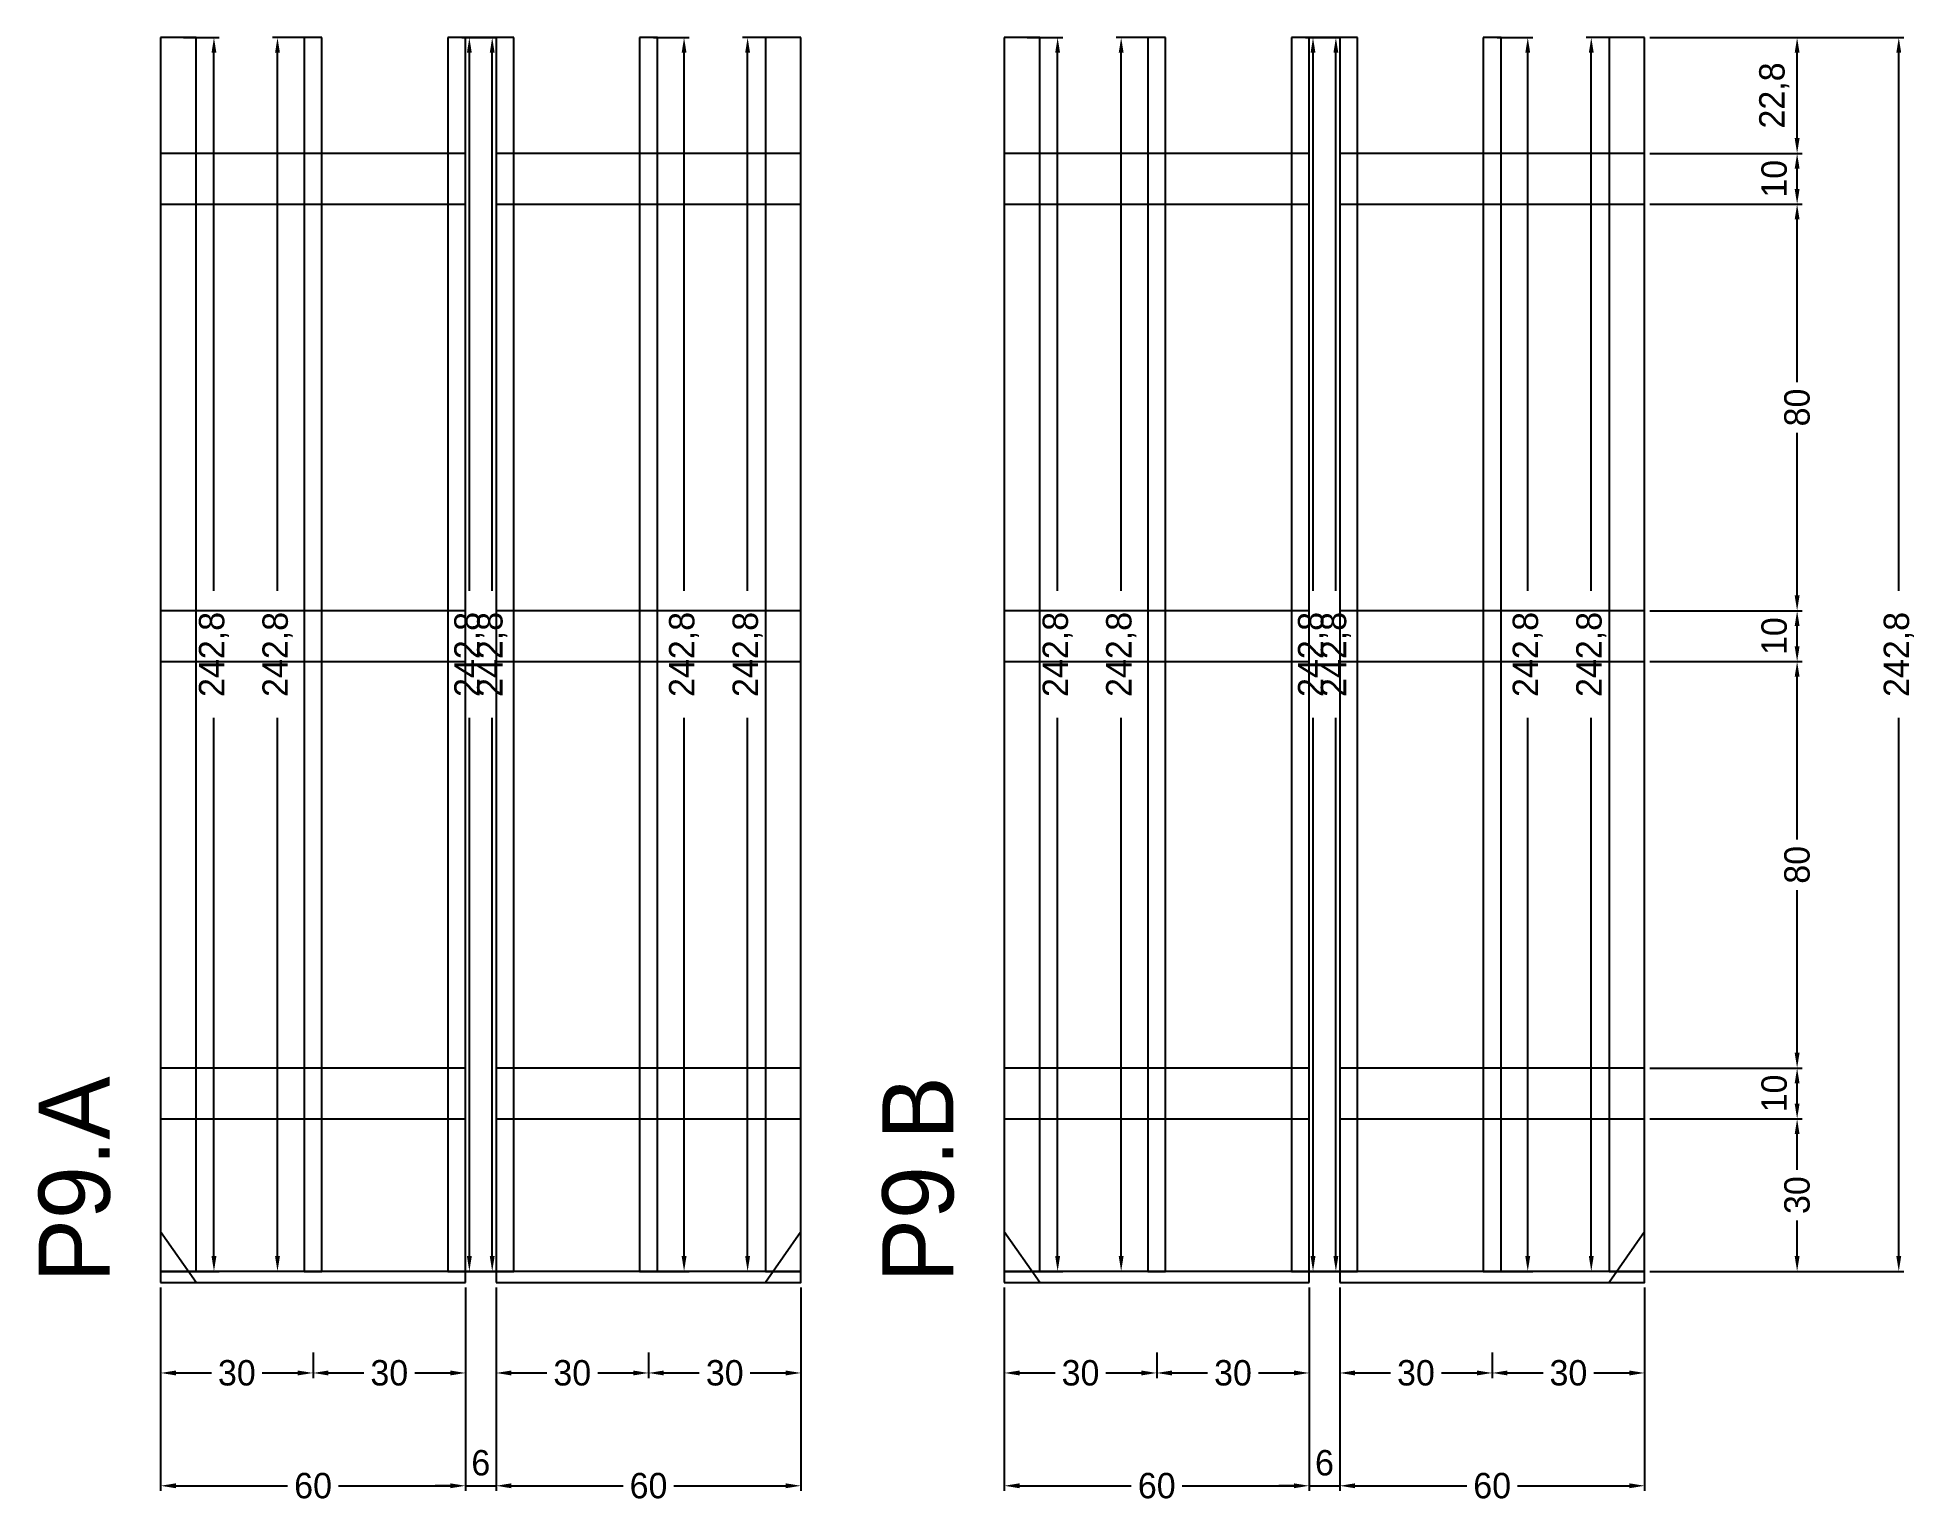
# Model space of a CAD drawing. Header units: centimetres. Extents: x -8500 to 4345, y -490 to 295.
# Drawn here: x 3975.8 to 4345.3, y -43.3 to 245 of the extents above; entities that cross this region are included whole.
import ezdxf

# ---------------------------------------------------------------- set-up
doc = ezdxf.new("R2010")
doc.units = ezdxf.units.CM
for name, color, linetype in [('COTA', 241, 'Continuous'), ('NOMENCLATURA', 7, 'Continuous'), ('SARR_2.2x10', 60, 'Continuous'), ('SARR_2.2x7', 40, 'Continuous'), ('SARR_3.5x7', 81, 'Continuous')]:
    doc.layers.add(name, color=color, linetype=linetype)
doc.dimstyles.new('PAINEL-NOVA', dxfattribs={"dimtxt": 5, "dimasz": 3, "dimexe": 1, "dimexo": 1, "dimgap": 1, "dimtad": 1, "dimcen": 2.5, "dimazin": 3, "dimtfac": 1, "dimtmove": 0, "dimatfit": 3})

msp = doc.modelspace()

# ---------------------------------------------------------------- texts
at = {"layer": 'NOMENCLATURA'}
for s, p in [('P9.A', (3990, 0)), ('P9.B', (4156, 0))]:
    msp.add_text(s, height=14, rotation=90, dxfattribs=at).set_placement(p)

# ---------------------------------------------------------------- blocks, each defined once
blk = doc.blocks.new('_CLOSEDFILLED')
at = {"color": 0, "linetype": 'BYBLOCK'}
blk.add_solid([(-1, 0.16), (0, 0), (-1, -0.16)], dxfattribs=at)
blk = doc.blocks.new('*D40')
for p, q in [((4004.5, 245), (4011.5, 245)), ((4010.5, 136.1), (4010.5, 242)), ((4010.5, 5.2), (4010.5, 111.1)), ((4004.5, 2.2), (4011.5, 2.2))]:
    blk.add_line(p, q)
at = {"layer": 'Defpoints'}
for p in [(4003.5, 245), (4003.5, 2.2), (4010.5, 2.2)]:
    blk.add_point(p, dxfattribs=at)
at = {"layer": 'COTA', "xscale": 3, "yscale": 3}
for p, rotation in [((4010.5, 245), 90), ((4010.5, 2.2), 270)]:
    blk.add_blockref('_CLOSEDFILLED', p, dxfattribs=dict(at, rotation=rotation))
at = {"layer": 'COTA', "insert": (4010.5, 123.6), "char_height": 5, "attachment_point": 5, "rotation": 90}
blk.add_mtext('242,8', dxfattribs=at)
blk = doc.blocks.new('*D41')
for p, q in [((4029, 245), (4022, 245)), ((4023, 136.1), (4023, 242)), ((4023, 5.2), (4023, 111.1)), ((4029, 2.2), (4022, 2.2))]:
    blk.add_line(p, q)
at = {"layer": 'Defpoints'}
for p in [(4030, 245), (4023, 2.2), (4030, 2.2)]:
    blk.add_point(p, dxfattribs=at)
at = {"layer": 'COTA', "xscale": 3, "yscale": 3}
for p, rotation in [((4023, 245), 90), ((4023, 2.2), 270)]:
    blk.add_blockref('_CLOSEDFILLED', p, dxfattribs=dict(at, rotation=rotation))
at = {"layer": 'COTA', "insert": (4023, 123.6), "char_height": 5, "attachment_point": 5, "rotation": 90}
blk.add_mtext('242,8', dxfattribs=at)
blk = doc.blocks.new('*D42')
for p, q in [((4059.25, 245), (4066.25, 245)), ((4065.25, 136.1), (4065.25, 242)), ((4065.25, 5.2), (4065.25, 111.1)), ((4059.25, 2.2), (4066.25, 2.2))]:
    blk.add_line(p, q)
at = {"layer": 'Defpoints'}
for p in [(4058.25, 245), (4058.25, 2.2), (4065.25, 2.2)]:
    blk.add_point(p, dxfattribs=at)
at = {"layer": 'COTA', "xscale": 3, "yscale": 3}
for p, rotation in [((4065.25, 245), 90), ((4065.25, 2.2), 270)]:
    blk.add_blockref('_CLOSEDFILLED', p, dxfattribs=dict(at, rotation=rotation))
at = {"layer": 'COTA', "insert": (4065.25, 123.6), "char_height": 5, "attachment_point": 5, "rotation": 90}
blk.add_mtext('242,8', dxfattribs=at)
blk = doc.blocks.new('*D43')
for p, q in [((4000, -13.8), (4000, -18.8)), ((4030, -13.8), (4030, -18.8)), ((4003, -17.8), (4010, -17.8)), ((4020, -17.8), (4027, -17.8))]:
    blk.add_line(p, q)
at = {"layer": 'Defpoints'}
for p in [(4000, -12.8), (4030, -12.8), (4000, -17.8)]:
    blk.add_point(p, dxfattribs=at)
at = {"layer": 'COTA', "xscale": 3, "yscale": 3, "rotation": 180}
blk.add_blockref('_CLOSEDFILLED', (4000, -17.8), dxfattribs=at)
at = {"layer": 'COTA', "xscale": 3, "yscale": 3}
blk.add_blockref('_CLOSEDFILLED', (4030, -17.8), dxfattribs=at)
at = {"layer": 'COTA', "insert": (4015, -17.8), "char_height": 5, "attachment_point": 5}
blk.add_mtext('30', dxfattribs=at)
blk = doc.blocks.new('*D44')
for p, q in [((4030, -13.8), (4030, -18.8)), ((4060, -13.8), (4060, -18.8)), ((4033, -17.8), (4040, -17.8)), ((4050, -17.8), (4057, -17.8))]:
    blk.add_line(p, q)
at = {"layer": 'Defpoints'}
for p in [(4030, -12.8), (4060, -12.8), (4030, -17.8)]:
    blk.add_point(p, dxfattribs=at)
at = {"layer": 'COTA', "xscale": 3, "yscale": 3, "rotation": 180}
blk.add_blockref('_CLOSEDFILLED', (4030, -17.8), dxfattribs=at)
at = {"layer": 'COTA', "xscale": 3, "yscale": 3}
blk.add_blockref('_CLOSEDFILLED', (4060, -17.8), dxfattribs=at)
at = {"layer": 'COTA', "insert": (4045, -17.8), "char_height": 5, "attachment_point": 5}
blk.add_mtext('30', dxfattribs=at)
blk = doc.blocks.new('*D45')
for p, q in [((4000, -1), (4000, -41)), ((4060, -1), (4060, -41)), ((4003, -40), (4025, -40)), ((4035, -40), (4057, -40))]:
    blk.add_line(p, q)
at = {"layer": 'Defpoints'}
for p in [(4000, 0), (4060, 0), (4000, -40)]:
    blk.add_point(p, dxfattribs=at)
at = {"layer": 'COTA', "xscale": 3, "yscale": 3, "rotation": 180}
blk.add_blockref('_CLOSEDFILLED', (4000, -40), dxfattribs=at)
at = {"layer": 'COTA', "xscale": 3, "yscale": 3}
blk.add_blockref('_CLOSEDFILLED', (4060, -40), dxfattribs=at)
at = {"layer": 'COTA', "insert": (4030, -40), "char_height": 5, "attachment_point": 5}
blk.add_mtext('60', dxfattribs=at)
blk = doc.blocks.new('*D46')
for p, q in [((4060, -1), (4060, -41)), ((4066, -1), (4066, -41)), ((4057, -40), (4054, -40)), ((4060, -40), (4066, -40)), ((4069, -40), (4072, -40))]:
    blk.add_line(p, q)
at = {"layer": 'Defpoints'}
for p in [(4060, 0), (4066, 0), (4060, -40)]:
    blk.add_point(p, dxfattribs=at)
at = {"layer": 'COTA', "xscale": 3, "yscale": 3}
blk.add_blockref('_CLOSEDFILLED', (4060, -40), dxfattribs=at)
at = {"layer": 'COTA', "xscale": 3, "yscale": 3, "rotation": 180}
blk.add_blockref('_CLOSEDFILLED', (4066, -40), dxfattribs=at)
at = {"layer": 'COTA', "insert": (4063, -35.5), "char_height": 5, "attachment_point": 5}
blk.add_mtext('6', dxfattribs=at)
blk = doc.blocks.new('GRA-E')
at = {"layer": 'SARR_2.2x7'}
blk.add_lwpolyline([(0, 0), (7, 0), (0, 10)], close=True, dxfattribs=at)
blk = doc.blocks.new('*D47')
for p, q in [((4066.75, 245), (4059.75, 245)), ((4060.75, 136.1), (4060.75, 242)), ((4060.75, 5.2), (4060.75, 111.1)), ((4066.75, 2.2), (4059.75, 2.2))]:
    blk.add_line(p, q)
at = {"layer": 'Defpoints'}
for p in [(4067.75, 245), (4060.75, 2.2), (4067.75, 2.2)]:
    blk.add_point(p, dxfattribs=at)
at = {"layer": 'COTA', "xscale": 3, "yscale": 3}
for p, rotation in [((4060.75, 245), 90), ((4060.75, 2.2), 270)]:
    blk.add_blockref('_CLOSEDFILLED', p, dxfattribs=dict(at, rotation=rotation))
at = {"layer": 'COTA', "insert": (4060.75, 123.6), "char_height": 5, "attachment_point": 5, "rotation": 90}
blk.add_mtext('242,8', dxfattribs=at)
blk = doc.blocks.new('*D48')
for p, q in [((4097, 245), (4104, 245)), ((4103, 136.1), (4103, 242)), ((4103, 5.2), (4103, 111.1)), ((4097, 2.2), (4104, 2.2))]:
    blk.add_line(p, q)
at = {"layer": 'Defpoints'}
for p in [(4096, 245), (4096, 2.2), (4103, 2.2)]:
    blk.add_point(p, dxfattribs=at)
at = {"layer": 'COTA', "xscale": 3, "yscale": 3}
for p, rotation in [((4103, 245), 90), ((4103, 2.2), 270)]:
    blk.add_blockref('_CLOSEDFILLED', p, dxfattribs=dict(at, rotation=rotation))
at = {"layer": 'COTA', "insert": (4103, 123.6), "char_height": 5, "attachment_point": 5, "rotation": 90}
blk.add_mtext('242,8', dxfattribs=at)
blk = doc.blocks.new('*D49')
for p, q in [((4121.5, 245), (4114.5, 245)), ((4115.5, 136.1), (4115.5, 242)), ((4115.5, 5.2), (4115.5, 111.1)), ((4121.5, 2.2), (4114.5, 2.2))]:
    blk.add_line(p, q)
at = {"layer": 'Defpoints'}
for p in [(4122.5, 245), (4115.5, 2.2), (4122.5, 2.2)]:
    blk.add_point(p, dxfattribs=at)
at = {"layer": 'COTA', "xscale": 3, "yscale": 3}
for p, rotation in [((4115.5, 245), 90), ((4115.5, 2.2), 270)]:
    blk.add_blockref('_CLOSEDFILLED', p, dxfattribs=dict(at, rotation=rotation))
at = {"layer": 'COTA', "insert": (4115.5, 123.6), "char_height": 5, "attachment_point": 5, "rotation": 90}
blk.add_mtext('242,8', dxfattribs=at)
blk = doc.blocks.new('*D50')
for p, q in [((4066, -13.8), (4066, -18.8)), ((4096, -13.8), (4096, -18.8)), ((4069, -17.8), (4076, -17.8)), ((4086, -17.8), (4093, -17.8))]:
    blk.add_line(p, q)
at = {"layer": 'Defpoints'}
for p in [(4066, -12.8), (4096, -12.8), (4066, -17.8)]:
    blk.add_point(p, dxfattribs=at)
at = {"layer": 'COTA', "xscale": 3, "yscale": 3, "rotation": 180}
blk.add_blockref('_CLOSEDFILLED', (4066, -17.8), dxfattribs=at)
at = {"layer": 'COTA', "xscale": 3, "yscale": 3}
blk.add_blockref('_CLOSEDFILLED', (4096, -17.8), dxfattribs=at)
at = {"layer": 'COTA', "insert": (4081, -17.8), "char_height": 5, "attachment_point": 5}
blk.add_mtext('30', dxfattribs=at)
blk = doc.blocks.new('*D51')
for p, q in [((4096, -13.8), (4096, -18.8)), ((4126, -13.8), (4126, -18.8)), ((4099, -17.8), (4106, -17.8)), ((4116, -17.8), (4123, -17.8))]:
    blk.add_line(p, q)
at = {"layer": 'Defpoints'}
for p in [(4096, -12.8), (4126, -12.8), (4096, -17.8)]:
    blk.add_point(p, dxfattribs=at)
at = {"layer": 'COTA', "xscale": 3, "yscale": 3, "rotation": 180}
blk.add_blockref('_CLOSEDFILLED', (4096, -17.8), dxfattribs=at)
at = {"layer": 'COTA', "xscale": 3, "yscale": 3}
blk.add_blockref('_CLOSEDFILLED', (4126, -17.8), dxfattribs=at)
at = {"layer": 'COTA', "insert": (4111, -17.8), "char_height": 5, "attachment_point": 5}
blk.add_mtext('30', dxfattribs=at)
blk = doc.blocks.new('*D52')
for p, q in [((4066, -1), (4066, -41)), ((4126, -1), (4126, -41)), ((4069, -40), (4091, -40)), ((4101, -40), (4123, -40))]:
    blk.add_line(p, q)
at = {"layer": 'Defpoints'}
for p in [(4066, 0), (4126, 0), (4066, -40)]:
    blk.add_point(p, dxfattribs=at)
at = {"layer": 'COTA', "xscale": 3, "yscale": 3, "rotation": 180}
blk.add_blockref('_CLOSEDFILLED', (4066, -40), dxfattribs=at)
at = {"layer": 'COTA', "xscale": 3, "yscale": 3}
blk.add_blockref('_CLOSEDFILLED', (4126, -40), dxfattribs=at)
at = {"layer": 'COTA', "insert": (4096, -40), "char_height": 5, "attachment_point": 5}
blk.add_mtext('60', dxfattribs=at)
blk = doc.blocks.new('GRA-D')
at = {"layer": 'SARR_2.2x7'}
blk.add_lwpolyline([(0, 0), (7, 0), (7, 10)], close=True, dxfattribs=at)
blk = doc.blocks.new('*D53')
for p, q in [((4170.5, 245), (4177.5, 245)), ((4176.5, 136.1), (4176.5, 242)), ((4176.5, 5.2), (4176.5, 111.1)), ((4170.5, 2.2), (4177.5, 2.2))]:
    blk.add_line(p, q)
at = {"layer": 'Defpoints'}
for p in [(4169.5, 245), (4169.5, 2.2), (4176.5, 2.2)]:
    blk.add_point(p, dxfattribs=at)
at = {"layer": 'COTA', "xscale": 3, "yscale": 3}
for p, rotation in [((4176.5, 245), 90), ((4176.5, 2.2), 270)]:
    blk.add_blockref('_CLOSEDFILLED', p, dxfattribs=dict(at, rotation=rotation))
at = {"layer": 'COTA', "insert": (4176.5, 123.6), "char_height": 5, "attachment_point": 5, "rotation": 90}
blk.add_mtext('242,8', dxfattribs=at)
blk = doc.blocks.new('*D54')
for p, q in [((4195, 245), (4188, 245)), ((4189, 136.1), (4189, 242)), ((4189, 5.2), (4189, 111.1)), ((4195, 2.2), (4188, 2.2))]:
    blk.add_line(p, q)
at = {"layer": 'Defpoints'}
for p in [(4196, 245), (4189, 2.2), (4196, 2.2)]:
    blk.add_point(p, dxfattribs=at)
at = {"layer": 'COTA', "xscale": 3, "yscale": 3}
for p, rotation in [((4189, 245), 90), ((4189, 2.2), 270)]:
    blk.add_blockref('_CLOSEDFILLED', p, dxfattribs=dict(at, rotation=rotation))
at = {"layer": 'COTA', "insert": (4189, 123.6), "char_height": 5, "attachment_point": 5, "rotation": 90}
blk.add_mtext('242,8', dxfattribs=at)
blk = doc.blocks.new('*D55')
for p, q in [((4225.25, 245), (4232.25, 245)), ((4231.25, 136.1), (4231.25, 242)), ((4231.25, 5.2), (4231.25, 111.1)), ((4225.25, 2.2), (4232.25, 2.2))]:
    blk.add_line(p, q)
at = {"layer": 'Defpoints'}
for p in [(4224.25, 245), (4224.25, 2.2), (4231.25, 2.2)]:
    blk.add_point(p, dxfattribs=at)
at = {"layer": 'COTA', "xscale": 3, "yscale": 3}
for p, rotation in [((4231.25, 245), 90), ((4231.25, 2.2), 270)]:
    blk.add_blockref('_CLOSEDFILLED', p, dxfattribs=dict(at, rotation=rotation))
at = {"layer": 'COTA', "insert": (4231.25, 123.6), "char_height": 5, "attachment_point": 5, "rotation": 90}
blk.add_mtext('242,8', dxfattribs=at)
blk = doc.blocks.new('*D56')
for p, q in [((4166, -13.8), (4166, -18.8)), ((4196, -13.8), (4196, -18.8)), ((4169, -17.8), (4176, -17.8)), ((4186, -17.8), (4193, -17.8))]:
    blk.add_line(p, q)
at = {"layer": 'Defpoints'}
for p in [(4166, -12.8), (4196, -12.8), (4166, -17.8)]:
    blk.add_point(p, dxfattribs=at)
at = {"layer": 'COTA', "xscale": 3, "yscale": 3, "rotation": 180}
blk.add_blockref('_CLOSEDFILLED', (4166, -17.8), dxfattribs=at)
at = {"layer": 'COTA', "xscale": 3, "yscale": 3}
blk.add_blockref('_CLOSEDFILLED', (4196, -17.8), dxfattribs=at)
at = {"layer": 'COTA', "insert": (4181, -17.8), "char_height": 5, "attachment_point": 5}
blk.add_mtext('30', dxfattribs=at)
blk = doc.blocks.new('*D57')
for p, q in [((4196, -13.8), (4196, -18.8)), ((4226, -13.8), (4226, -18.8)), ((4199, -17.8), (4206, -17.8)), ((4216, -17.8), (4223, -17.8))]:
    blk.add_line(p, q)
at = {"layer": 'Defpoints'}
for p in [(4196, -12.8), (4226, -12.8), (4196, -17.8)]:
    blk.add_point(p, dxfattribs=at)
at = {"layer": 'COTA', "xscale": 3, "yscale": 3, "rotation": 180}
blk.add_blockref('_CLOSEDFILLED', (4196, -17.8), dxfattribs=at)
at = {"layer": 'COTA', "xscale": 3, "yscale": 3}
blk.add_blockref('_CLOSEDFILLED', (4226, -17.8), dxfattribs=at)
at = {"layer": 'COTA', "insert": (4211, -17.8), "char_height": 5, "attachment_point": 5}
blk.add_mtext('30', dxfattribs=at)
blk = doc.blocks.new('*D58')
for p, q in [((4166, -1), (4166, -41)), ((4226, -1), (4226, -41)), ((4169, -40), (4191, -40)), ((4201, -40), (4223, -40))]:
    blk.add_line(p, q)
at = {"layer": 'Defpoints'}
for p in [(4166, 0), (4226, 0), (4166, -40)]:
    blk.add_point(p, dxfattribs=at)
at = {"layer": 'COTA', "xscale": 3, "yscale": 3, "rotation": 180}
blk.add_blockref('_CLOSEDFILLED', (4166, -40), dxfattribs=at)
at = {"layer": 'COTA', "xscale": 3, "yscale": 3}
blk.add_blockref('_CLOSEDFILLED', (4226, -40), dxfattribs=at)
at = {"layer": 'COTA', "insert": (4196, -40), "char_height": 5, "attachment_point": 5}
blk.add_mtext('60', dxfattribs=at)
blk = doc.blocks.new('*D59')
for p, q in [((4226, -1), (4226, -41)), ((4232, -1), (4232, -41)), ((4223, -40), (4220, -40)), ((4226, -40), (4232, -40)), ((4235, -40), (4238, -40))]:
    blk.add_line(p, q)
at = {"layer": 'Defpoints'}
for p in [(4226, 0), (4232, 0), (4226, -40)]:
    blk.add_point(p, dxfattribs=at)
at = {"layer": 'COTA', "xscale": 3, "yscale": 3}
blk.add_blockref('_CLOSEDFILLED', (4226, -40), dxfattribs=at)
at = {"layer": 'COTA', "xscale": 3, "yscale": 3, "rotation": 180}
blk.add_blockref('_CLOSEDFILLED', (4232, -40), dxfattribs=at)
at = {"layer": 'COTA', "insert": (4229, -35.5), "char_height": 5, "attachment_point": 5}
blk.add_mtext('6', dxfattribs=at)
blk = doc.blocks.new('*D60')
for p, q in [((4232.75, 245), (4225.75, 245)), ((4226.75, 136.1), (4226.75, 242)), ((4226.75, 5.2), (4226.75, 111.1)), ((4232.75, 2.2), (4225.75, 2.2))]:
    blk.add_line(p, q)
at = {"layer": 'Defpoints'}
for p in [(4233.75, 245), (4226.75, 2.2), (4233.75, 2.2)]:
    blk.add_point(p, dxfattribs=at)
at = {"layer": 'COTA', "xscale": 3, "yscale": 3}
for p, rotation in [((4226.75, 245), 90), ((4226.75, 2.2), 270)]:
    blk.add_blockref('_CLOSEDFILLED', p, dxfattribs=dict(at, rotation=rotation))
at = {"layer": 'COTA', "insert": (4226.75, 123.6), "char_height": 5, "attachment_point": 5, "rotation": 90}
blk.add_mtext('242,8', dxfattribs=at)
blk = doc.blocks.new('*D61')
for p, q in [((4263, 245), (4270, 245)), ((4269, 136.1), (4269, 242)), ((4269, 5.2), (4269, 111.1)), ((4263, 2.2), (4270, 2.2))]:
    blk.add_line(p, q)
at = {"layer": 'Defpoints'}
for p in [(4262, 245), (4262, 2.2), (4269, 2.2)]:
    blk.add_point(p, dxfattribs=at)
at = {"layer": 'COTA', "xscale": 3, "yscale": 3}
for p, rotation in [((4269, 245), 90), ((4269, 2.2), 270)]:
    blk.add_blockref('_CLOSEDFILLED', p, dxfattribs=dict(at, rotation=rotation))
at = {"layer": 'COTA', "insert": (4269, 123.6), "char_height": 5, "attachment_point": 5, "rotation": 90}
blk.add_mtext('242,8', dxfattribs=at)
blk = doc.blocks.new('*D62')
for p, q in [((4287.5, 245), (4280.5, 245)), ((4281.5, 136.1), (4281.5, 242)), ((4281.5, 5.2), (4281.5, 111.1)), ((4287.5, 2.2), (4280.5, 2.2))]:
    blk.add_line(p, q)
at = {"layer": 'Defpoints'}
for p in [(4288.5, 245), (4281.5, 2.2), (4288.5, 2.2)]:
    blk.add_point(p, dxfattribs=at)
at = {"layer": 'COTA', "xscale": 3, "yscale": 3}
for p, rotation in [((4281.5, 245), 90), ((4281.5, 2.2), 270)]:
    blk.add_blockref('_CLOSEDFILLED', p, dxfattribs=dict(at, rotation=rotation))
at = {"layer": 'COTA', "insert": (4281.5, 123.6), "char_height": 5, "attachment_point": 5, "rotation": 90}
blk.add_mtext('242,8', dxfattribs=at)
blk = doc.blocks.new('*D63')
for p, q in [((4232, -13.8), (4232, -18.8)), ((4262, -13.8), (4262, -18.8)), ((4235, -17.8), (4242, -17.8)), ((4252, -17.8), (4259, -17.8))]:
    blk.add_line(p, q)
at = {"layer": 'Defpoints'}
for p in [(4232, -12.8), (4262, -12.8), (4232, -17.8)]:
    blk.add_point(p, dxfattribs=at)
at = {"layer": 'COTA', "xscale": 3, "yscale": 3, "rotation": 180}
blk.add_blockref('_CLOSEDFILLED', (4232, -17.8), dxfattribs=at)
at = {"layer": 'COTA', "xscale": 3, "yscale": 3}
blk.add_blockref('_CLOSEDFILLED', (4262, -17.8), dxfattribs=at)
at = {"layer": 'COTA', "insert": (4247, -17.8), "char_height": 5, "attachment_point": 5}
blk.add_mtext('30', dxfattribs=at)
blk = doc.blocks.new('*D64')
for p, q in [((4262, -13.8), (4262, -18.8)), ((4292, -13.8), (4292, -18.8)), ((4265, -17.8), (4272, -17.8)), ((4282, -17.8), (4289, -17.8))]:
    blk.add_line(p, q)
at = {"layer": 'Defpoints'}
for p in [(4262, -12.8), (4292, -12.8), (4262, -17.8)]:
    blk.add_point(p, dxfattribs=at)
at = {"layer": 'COTA', "xscale": 3, "yscale": 3, "rotation": 180}
blk.add_blockref('_CLOSEDFILLED', (4262, -17.8), dxfattribs=at)
at = {"layer": 'COTA', "xscale": 3, "yscale": 3}
blk.add_blockref('_CLOSEDFILLED', (4292, -17.8), dxfattribs=at)
at = {"layer": 'COTA', "insert": (4277, -17.8), "char_height": 5, "attachment_point": 5}
blk.add_mtext('30', dxfattribs=at)
blk = doc.blocks.new('*D65')
for p, q in [((4232, -1), (4232, -41)), ((4292, -1), (4292, -41)), ((4235, -40), (4257, -40)), ((4267, -40), (4289, -40))]:
    blk.add_line(p, q)
at = {"layer": 'Defpoints'}
for p in [(4232, 0), (4292, 0), (4232, -40)]:
    blk.add_point(p, dxfattribs=at)
at = {"layer": 'COTA', "xscale": 3, "yscale": 3, "rotation": 180}
blk.add_blockref('_CLOSEDFILLED', (4232, -40), dxfattribs=at)
at = {"layer": 'COTA', "xscale": 3, "yscale": 3}
blk.add_blockref('_CLOSEDFILLED', (4292, -40), dxfattribs=at)
at = {"layer": 'COTA', "insert": (4262, -40), "char_height": 5, "attachment_point": 5}
blk.add_mtext('60', dxfattribs=at)
blk = doc.blocks.new('*D66')
for p, q in [((4293, 245), (4343, 245)), ((4342, 136.1), (4342, 242)), ((4342, 5.2), (4342, 111.1)), ((4293, 2.2), (4343, 2.2))]:
    blk.add_line(p, q)
at = {"layer": 'Defpoints'}
for p in [(4292, 245), (4292, 2.2), (4342, 2.2)]:
    blk.add_point(p, dxfattribs=at)
at = {"layer": 'COTA', "xscale": 3, "yscale": 3}
for p, rotation in [((4342, 245), 90), ((4342, 2.2), 270)]:
    blk.add_blockref('_CLOSEDFILLED', p, dxfattribs=dict(at, rotation=rotation))
at = {"layer": 'COTA', "insert": (4342, 123.6), "char_height": 5, "attachment_point": 5, "rotation": 90}
blk.add_mtext('242,8', dxfattribs=at)
blk = doc.blocks.new('*D67')
for p, q in [((4293, 32.2), (4323, 32.2)), ((4322, 22.2), (4322, 29.2)), ((4322, 5.2), (4322, 12.2)), ((4293, 2.2), (4323, 2.2))]:
    blk.add_line(p, q)
at = {"layer": 'Defpoints'}
for p in [(4292, 32.2), (4292, 2.2), (4322, 2.2)]:
    blk.add_point(p, dxfattribs=at)
at = {"layer": 'COTA', "xscale": 3, "yscale": 3}
for p, rotation in [((4322, 32.2), 90), ((4322, 2.2), 270)]:
    blk.add_blockref('_CLOSEDFILLED', p, dxfattribs=dict(at, rotation=rotation))
at = {"layer": 'COTA', "insert": (4322, 17.2), "char_height": 5, "attachment_point": 5, "rotation": 90}
blk.add_mtext('30', dxfattribs=at)
blk = doc.blocks.new('*D68')
for p, q in [((4293, 42.2), (4323, 42.2)), ((4322, 35.2), (4322, 39.2)), ((4293, 32.2), (4323, 32.2))]:
    blk.add_line(p, q)
at = {"layer": 'Defpoints'}
for p in [(4292, 42.2), (4292, 32.2), (4322, 32.2)]:
    blk.add_point(p, dxfattribs=at)
at = {"layer": 'COTA', "xscale": 3, "yscale": 3}
for p, rotation in [((4322, 42.2), 90), ((4322, 32.2), 270)]:
    blk.add_blockref('_CLOSEDFILLED', p, dxfattribs=dict(at, rotation=rotation))
at = {"layer": 'COTA', "insert": (4317.5, 37.2), "char_height": 5, "attachment_point": 5, "rotation": 90}
blk.add_mtext('10', dxfattribs=at)
blk = doc.blocks.new('*D69')
for p, q in [((4293, 122.2), (4323, 122.2)), ((4322, 87.2), (4322, 119.2)), ((4322, 45.2), (4322, 77.2)), ((4293, 42.2), (4323, 42.2))]:
    blk.add_line(p, q)
at = {"layer": 'Defpoints'}
for p in [(4292, 122.2), (4292, 42.2), (4322, 42.2)]:
    blk.add_point(p, dxfattribs=at)
at = {"layer": 'COTA', "xscale": 3, "yscale": 3}
for p, rotation in [((4322, 122.2), 90), ((4322, 42.2), 270)]:
    blk.add_blockref('_CLOSEDFILLED', p, dxfattribs=dict(at, rotation=rotation))
at = {"layer": 'COTA', "insert": (4322, 82.2), "char_height": 5, "attachment_point": 5, "rotation": 90}
blk.add_mtext('80', dxfattribs=at)
blk = doc.blocks.new('*D71')
for p, q in [((4293, 212.2), (4323, 212.2)), ((4322, 177.2), (4322, 209.2)), ((4322, 135.2), (4322, 167.2)), ((4293, 132.2), (4323, 132.2))]:
    blk.add_line(p, q)
at = {"layer": 'Defpoints'}
for p in [(4292, 212.2), (4292, 132.2), (4322, 132.2)]:
    blk.add_point(p, dxfattribs=at)
at = {"layer": 'COTA', "xscale": 3, "yscale": 3}
for p, rotation in [((4322, 212.2), 90), ((4322, 132.2), 270)]:
    blk.add_blockref('_CLOSEDFILLED', p, dxfattribs=dict(at, rotation=rotation))
at = {"layer": 'COTA', "insert": (4322, 172.2), "char_height": 5, "attachment_point": 5, "rotation": 90}
blk.add_mtext('80', dxfattribs=at)
blk = doc.blocks.new('*D72')
for p, q in [((4293, 222.2), (4323, 222.2)), ((4322, 215.2), (4322, 219.2)), ((4293, 212.2), (4323, 212.2))]:
    blk.add_line(p, q)
at = {"layer": 'Defpoints'}
for p in [(4292, 222.2), (4292, 212.2), (4322, 212.2)]:
    blk.add_point(p, dxfattribs=at)
at = {"layer": 'COTA', "xscale": 3, "yscale": 3}
for p, rotation in [((4322, 222.2), 90), ((4322, 212.2), 270)]:
    blk.add_blockref('_CLOSEDFILLED', p, dxfattribs=dict(at, rotation=rotation))
at = {"layer": 'COTA', "insert": (4317.5, 217.2), "char_height": 5, "attachment_point": 5, "rotation": 90}
blk.add_mtext('10', dxfattribs=at)
blk = doc.blocks.new('*D73')
for p, q in [((4293, 245), (4323, 245)), ((4322, 225.2), (4322, 242)), ((4293, 222.2), (4323, 222.2))]:
    blk.add_line(p, q)
at = {"layer": 'Defpoints'}
for p in [(4292, 245), (4292, 222.2), (4322, 222.2)]:
    blk.add_point(p, dxfattribs=at)
at = {"layer": 'COTA', "xscale": 3, "yscale": 3}
for p, rotation in [((4322, 245), 90), ((4322, 222.2), 270)]:
    blk.add_blockref('_CLOSEDFILLED', p, dxfattribs=dict(at, rotation=rotation))
at = {"layer": 'COTA', "insert": (4317.5, 233.6), "char_height": 5, "attachment_point": 5, "rotation": 90}
blk.add_mtext('22,8', dxfattribs=at)

# ---------------------------------------------------------------- dimensions: what is measured, and where the dimension line sits
at = {"layer": 'COTA'}
for base, p1, p2, picture, middle in [((4010.5, 2.2), (4003.5, 2.2), (4003.5, 245), '*D40', (4010.5, 123.6)), ((4023, 2.2), (4030, 2.2), (4030, 245), '*D41', (4023, 123.6)), ((4060.75, 2.2), (4067.75, 2.2), (4067.75, 245), '*D47', (4060.75, 123.6)), ((4065.25, 2.2), (4058.25, 2.2), (4058.25, 245), '*D42', (4065.25, 123.6)), ((4103, 2.2), (4096, 2.2), (4096, 245), '*D48', (4103, 123.6)), ((4115.5, 2.2), (4122.5, 2.2), (4122.5, 245), '*D49', (4115.5, 123.6)), ((4176.5, 2.2), (4169.5, 2.2), (4169.5, 245), '*D53', (4176.5, 123.6)), ((4189, 2.2), (4196, 2.2), (4196, 245), '*D54', (4189, 123.6)), ((4226.75, 2.2), (4233.75, 2.2), (4233.75, 245), '*D60', (4226.75, 123.6)), ((4231.25, 2.2), (4224.25, 2.2), (4224.25, 245), '*D55', (4231.25, 123.6)), ((4269, 2.2), (4262, 2.2), (4262, 245), '*D61', (4269, 123.6)), ((4281.5, 2.2), (4288.5, 2.2), (4288.5, 245), '*D62', (4281.5, 123.6)), ((4342, 2.2), (4292, 2.2), (4292, 245), '*D66', (4342, 123.6)), ((4322, 222.2), (4292, 222.2), (4292, 245), '*D73', (4317.5, 233.6)), ((4322, 212.2), (4292, 212.2), (4292, 222.2), '*D72', (4317.5, 217.2)), ((4322, 132.2), (4292, 132.2), (4292, 212.2), '*D71', (4322, 172.2)), ((4322, 42.2), (4292, 42.2), (4292, 122.2), '*D69', (4322, 82.2)), ((4322, 32.2), (4292, 32.2), (4292, 42.2), '*D68', (4317.5, 37.2)), ((4322, 2.2), (4292, 2.2), (4292, 32.2), '*D67', (4322, 17.2))]:
    dim = msp.add_linear_dim(base=base, p1=p1, p2=p2, angle=90, dimstyle='PAINEL-NOVA', dxfattribs=at)
    dim.commit()
    dim.dimension.update_dxf_attribs({"geometry": picture, "text_midpoint": middle})
msp.add_linear_dim(base=(4322, 122.2), p1=(4292, 122.2), p2=(4292, 132.2), angle=90, dimstyle='PAINEL-NOVA', dxfattribs=at).render()
for base, p1, p2, picture, middle in [((4000, -40), (4000, 0), (4060, 0), '*D45', (4030, -40)), ((4060, -40), (4060, 0), (4066, 0), '*D46', (4063, -35.5)), ((4066, -40), (4066, 0), (4126, 0), '*D52', (4096, -40)), ((4166, -40), (4166, 0), (4226, 0), '*D58', (4196, -40)), ((4226, -40), (4226, 0), (4232, 0), '*D59', (4229, -35.5)), ((4232, -40), (4232, 0), (4292, 0), '*D65', (4262, -40)), ((4000, -17.8), (4000, -12.8), (4030, -12.8), '*D43', (4015, -17.8)), ((4030, -17.8), (4030, -12.8), (4060, -12.8), '*D44', (4045, -17.8)), ((4066, -17.8), (4066, -12.8), (4096, -12.8), '*D50', (4081, -17.8)), ((4096, -17.8), (4096, -12.8), (4126, -12.8), '*D51', (4111, -17.8)), ((4166, -17.8), (4166, -12.8), (4196, -12.8), '*D56', (4181, -17.8)), ((4196, -17.8), (4196, -12.8), (4226, -12.8), '*D57', (4211, -17.8)), ((4232, -17.8), (4232, -12.8), (4262, -12.8), '*D63', (4247, -17.8)), ((4262, -17.8), (4262, -12.8), (4292, -12.8), '*D64', (4277, -17.8))]:
    dim = msp.add_linear_dim(base=base, p1=p1, p2=p2, dimstyle='PAINEL-NOVA', dxfattribs=at)
    dim.commit()
    dim.dimension.update_dxf_attribs({"geometry": picture, "text_midpoint": middle})

# ---------------------------------------------------------------- linework, layer by layer
at = {"layer": 'SARR_2.2x10'}
for p, q in [((4060, 222.2), (4000, 222.2)), ((4000, 222.2), (4000, 212.2)), ((4060, 212.2), (4060, 222.2)), ((4126, 222.2), (4066, 222.2)), ((4066, 222.2), (4066, 212.2)), ((4126, 212.2), (4126, 222.2)), ((4226, 222.2), (4166, 222.2)), ((4166, 222.2), (4166, 212.2)), ((4226, 212.2), (4226, 222.2)), ((4292, 222.2), (4232, 222.2)), ((4232, 222.2), (4232, 212.2)), ((4292, 212.2), (4292, 222.2)), ((4000, 212.2), (4060, 212.2)), ((4066, 212.2), (4126, 212.2)), ((4166, 212.2), (4226, 212.2)), ((4232, 212.2), (4292, 212.2)), ((4060, 132.2), (4000, 132.2)), ((4000, 132.2), (4000, 122.2)), ((4060, 122.2), (4060, 132.2)), ((4126, 132.2), (4066, 132.2)), ((4066, 132.2), (4066, 122.2)), ((4126, 122.2), (4126, 132.2)), ((4226, 132.2), (4166, 132.2)), ((4166, 132.2), (4166, 122.2)), ((4226, 122.2), (4226, 132.2)), ((4292, 132.2), (4232, 132.2)), ((4232, 132.2), (4232, 122.2)), ((4292, 122.2), (4292, 132.2)), ((4000, 122.2), (4060, 122.2)), ((4066, 122.2), (4126, 122.2)), ((4166, 122.2), (4226, 122.2)), ((4232, 122.2), (4292, 122.2)), ((4060, 42.2), (4000, 42.2)), ((4000, 42.2), (4000, 32.2)), ((4060, 32.2), (4060, 42.2)), ((4126, 42.2), (4066, 42.2)), ((4066, 42.2), (4066, 32.2)), ((4126, 32.2), (4126, 42.2)), ((4226, 42.2), (4166, 42.2)), ((4166, 42.2), (4166, 32.2)), ((4226, 32.2), (4226, 42.2)), ((4292, 42.2), (4232, 42.2)), ((4232, 42.2), (4232, 32.2)), ((4292, 32.2), (4292, 42.2)), ((4000, 32.2), (4060, 32.2)), ((4066, 32.2), (4126, 32.2)), ((4166, 32.2), (4226, 32.2)), ((4232, 32.2), (4292, 32.2))]:
    msp.add_line(p, q, dxfattribs=at)
at = {"layer": 'SARR_2.2x7'}
for p, q in [((4007, 245), (4000, 245)), ((4000, 245), (4000, 2.2)), ((4007, 2.2), (4007, 245)), ((4126, 245), (4119, 245)), ((4119, 245), (4119, 2.2)), ((4126, 2.2), (4126, 245)), ((4173, 245), (4166, 245)), ((4166, 245), (4166, 2.2)), ((4173, 2.2), (4173, 245)), ((4292, 245), (4285, 245)), ((4285, 245), (4285, 2.2)), ((4292, 2.2), (4292, 245)), ((4060, 2.2), (4000, 2.2)), ((4000, 2.2), (4000, 0)), ((4000, 2.2), (4007, 2.2)), ((4000, 0), (4060, 0)), ((4060, 0), (4060, 2.2)), ((4126, 2.2), (4066, 2.2)), ((4066, 2.2), (4066, 0)), ((4066, 0), (4126, 0)), ((4119, 2.2), (4126, 2.2)), ((4126, 0), (4126, 2.2)), ((4226, 2.2), (4166, 2.2)), ((4166, 2.2), (4166, 0)), ((4166, 2.2), (4173, 2.2)), ((4166, 0), (4226, 0)), ((4226, 0), (4226, 2.2)), ((4292, 2.2), (4232, 2.2)), ((4232, 2.2), (4232, 0)), ((4232, 0), (4292, 0)), ((4285, 2.2), (4292, 2.2)), ((4292, 0), (4292, 2.2))]:
    msp.add_line(p, q, dxfattribs=at)
at = {"layer": 'SARR_3.5x7'}
for p, q in [((4031.75, 245), (4028.25, 245)), ((4028.25, 245), (4028.25, 2.2)), ((4031.75, 2.2), (4031.75, 245)), ((4060, 245), (4056.5, 245)), ((4056.5, 245), (4056.5, 2.2)), ((4060, 2.2), (4060, 245)), ((4069.5, 245), (4066, 245)), ((4066, 245), (4066, 2.2)), ((4069.5, 2.2), (4069.5, 245)), ((4097.75, 245), (4094.25, 245)), ((4094.25, 245), (4094.25, 2.2)), ((4097.75, 2.2), (4097.75, 245)), ((4197.75, 245), (4194.25, 245)), ((4194.25, 245), (4194.25, 2.2)), ((4197.75, 2.2), (4197.75, 245)), ((4226, 245), (4222.5, 245)), ((4222.5, 245), (4222.5, 2.2)), ((4226, 2.2), (4226, 245)), ((4235.5, 245), (4232, 245)), ((4232, 245), (4232, 2.2)), ((4235.5, 2.2), (4235.5, 245)), ((4263.75, 245), (4260.25, 245)), ((4260.25, 245), (4260.25, 2.2)), ((4263.75, 2.2), (4263.75, 245)), ((4028.25, 2.2), (4031.75, 2.2)), ((4056.5, 2.2), (4060, 2.2)), ((4066, 2.2), (4069.5, 2.2)), ((4094.25, 2.2), (4097.75, 2.2)), ((4194.25, 2.2), (4197.75, 2.2)), ((4222.5, 2.2), (4226, 2.2)), ((4232, 2.2), (4235.5, 2.2)), ((4260.25, 2.2), (4263.75, 2.2))]:
    msp.add_line(p, q, dxfattribs=at)

# ---------------------------------------------------------------- block references
at = {"layer": 'SARR_2.2x7'}
for name, p in [('GRA-E', (4000, 0)), ('GRA-D', (4119, 0)), ('GRA-E', (4166, 0)), ('GRA-D', (4285, 0))]:
    msp.add_blockref(name, p, dxfattribs=at)

msp.set_redraw_order([(e.dxf.handle, doc.entitydb.next_handle()) for e in msp.query("TEXT MTEXT ATTDEF DIMENSION ARC_DIMENSION")])  # texts and dimensions are drawn at this point

doc.saveas('drawing.dxf')
